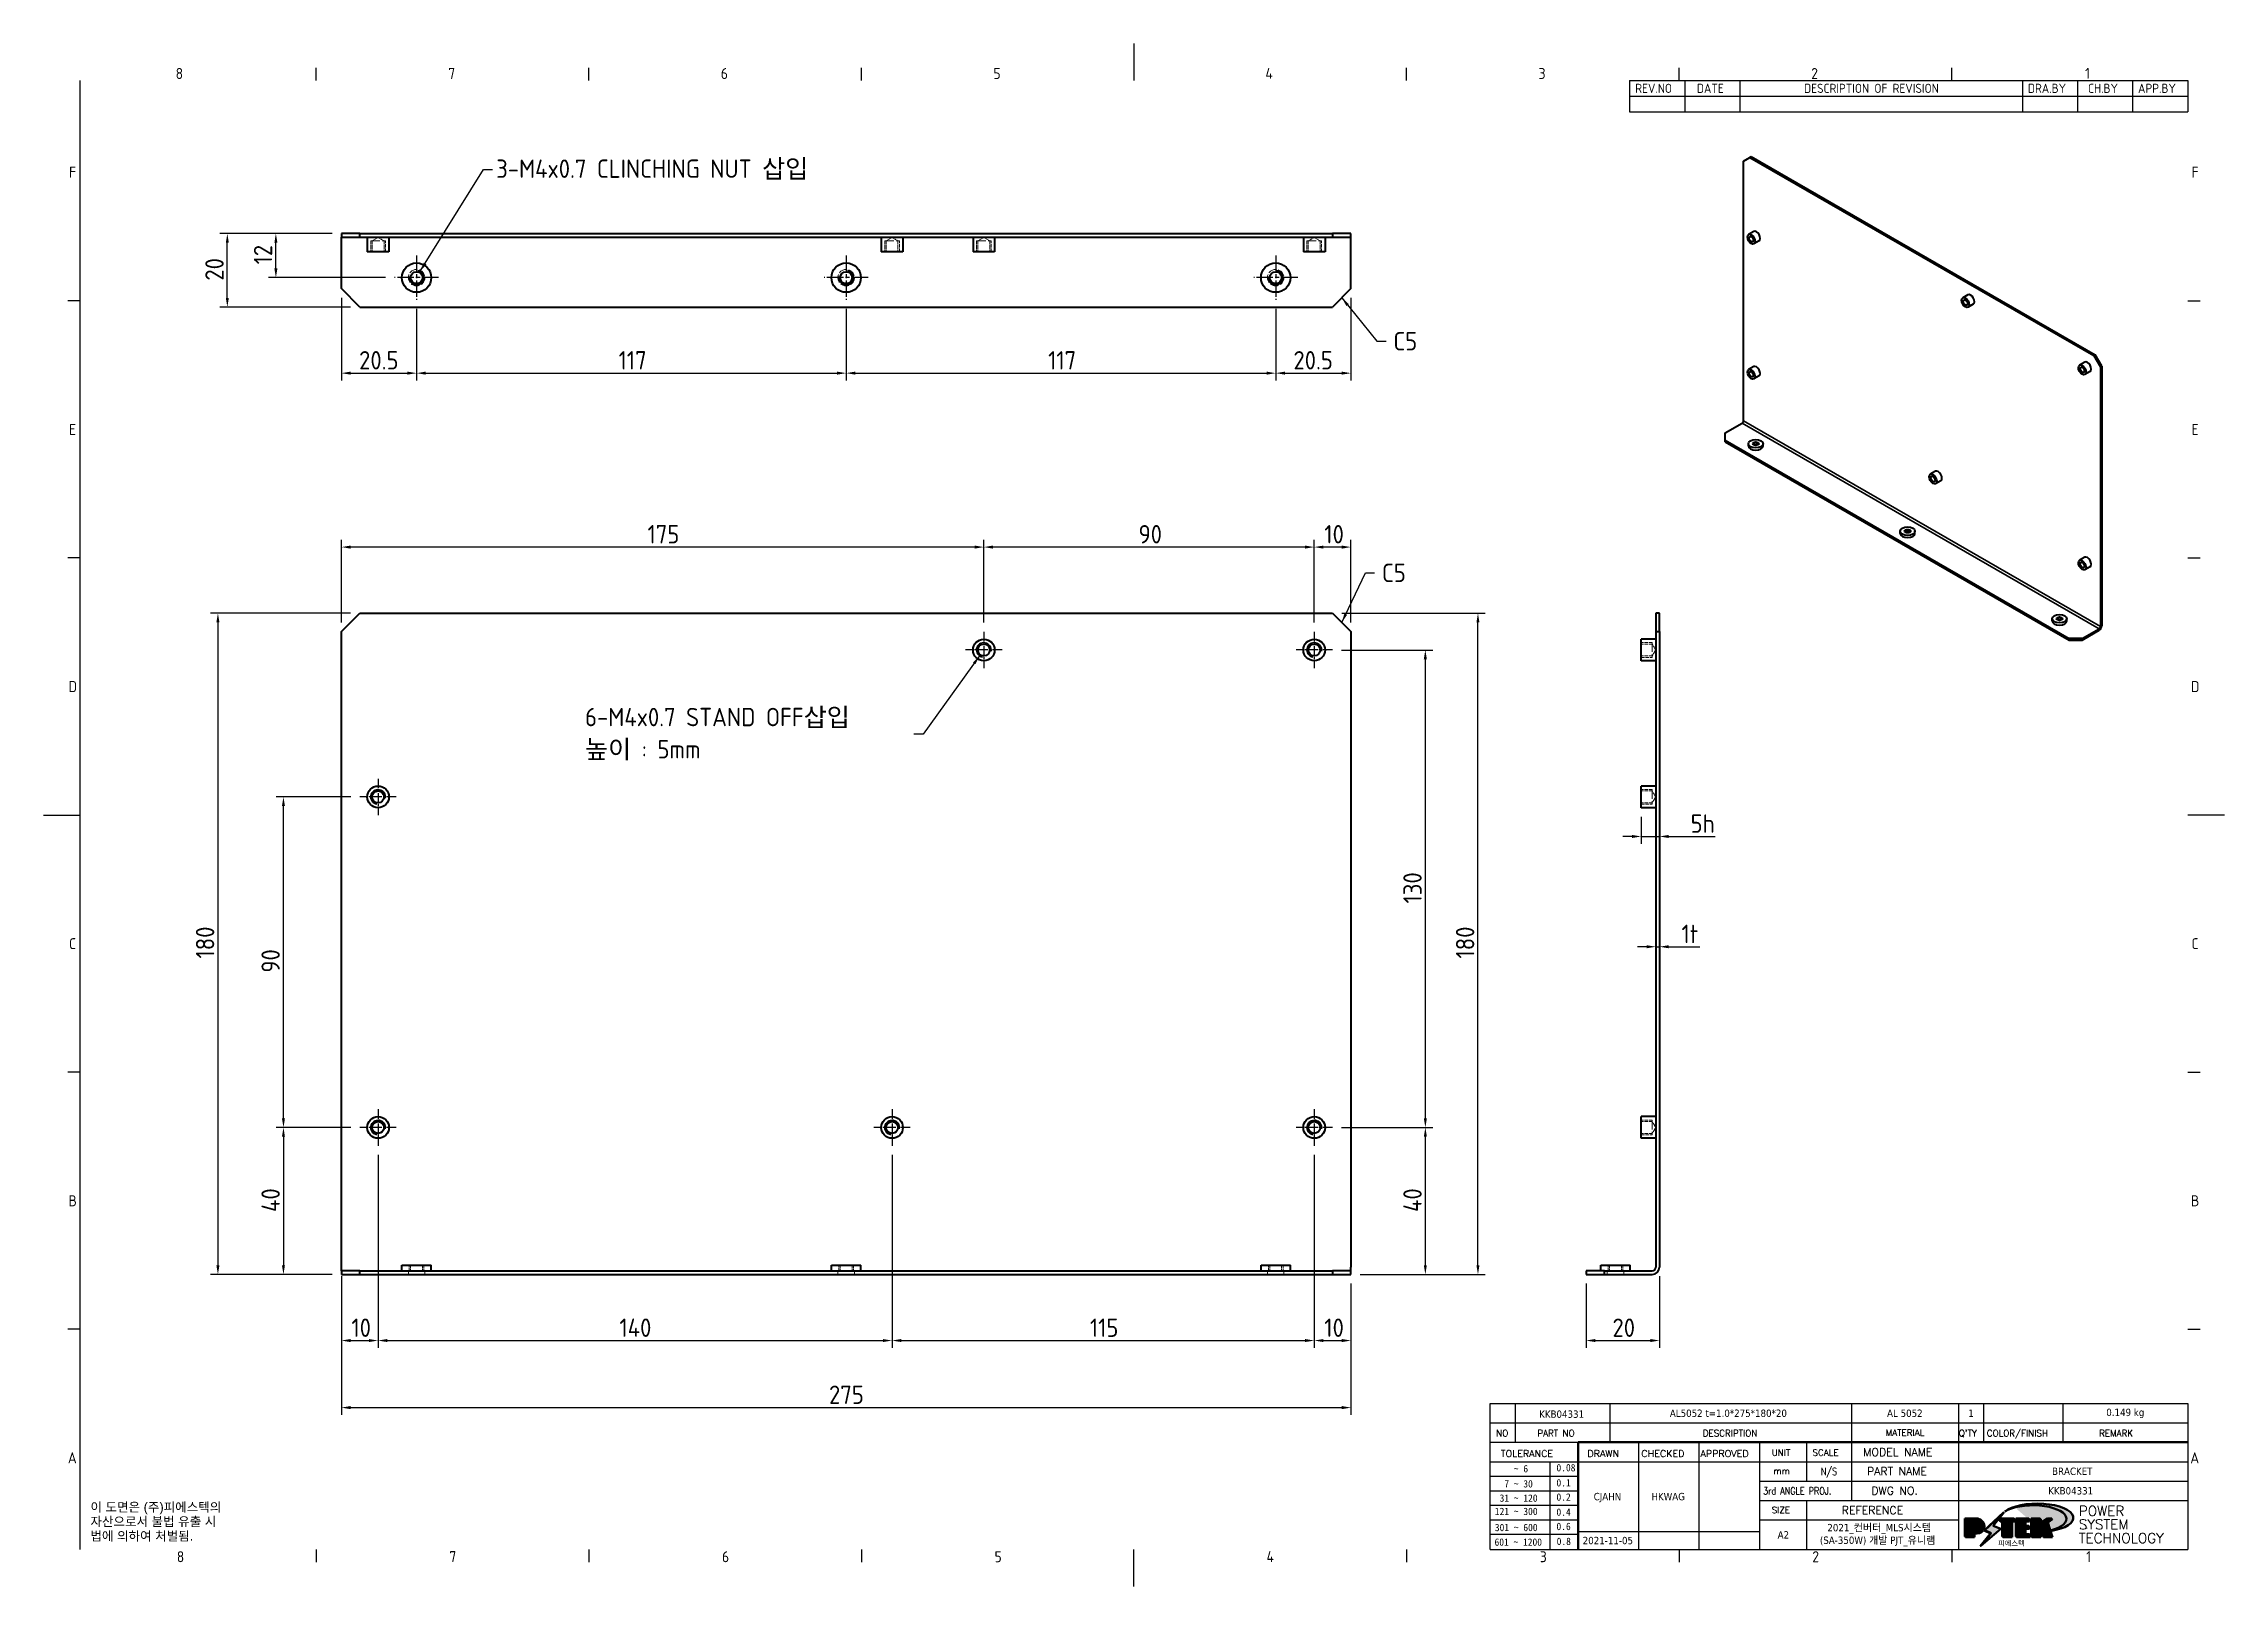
# Model space of a CAD drawing. Header units: millimetres. Extents: x 0 to 594, y 0 to 420.
import ezdxf
from ezdxf.enums import TextEntityAlignment as Align

# ---------------------------------------------------------------- set-up
doc = ezdxf.new("R2010")
doc.units = ezdxf.units.MM
doc.linetypes.add('CHAIN', pattern=[0.3543, 0.2362, -0.0295, 0.0591, -0.0295])
doc.linetypes.add('DASHED', pattern=[0.2067, 0.1654, -0.0413])
doc.layers.get('0').update_dxf_attribs({"color": 3, "lineweight": 25})
for name, color, linetype, lineweight in [('가려진 것(ISO)', 2, 'DASHED', 18), ('가시적인 것(ISO)', 3, 'Continuous', 40), ('가시적인 좁은 것(ISO)', 3, 'Continuous', 35), ('경계(ISO)', 7, 'Continuous', 25), ('기호(ISO)', 5, 'Continuous', 25), ('제목(ISO)', 5, 'Continuous', 50), ('중심 표식(ISO)', 1, 'Continuous', 25), ('치수(ISO)', 2, 'Continuous', 25), ('해치(ISO)', 7, 'Continuous', 18)]:
    doc.layers.add(name, color=color, linetype=linetype, lineweight=lineweight)
doc.styles.add('HAN_291', font='')
doc.styles.add('HAN_370', font='', dxfattribs={"width": 2})
doc.styles.add('ISO ProportionalPSTEK', font='isocp.shx')
doc.styles.add('RC_284', font='ROMANC.shx')
doc.styles.add('RC_287', font='ROMANC.shx')
doc.styles.add('RC_292', font='ROMANC.shx')
doc.styles.add('ROMANT_294', font='romant.shx')
doc.styles.add('문자 텍스트_PSTEK_POSCO', font='isocp.shx')
doc.styles.add('치수 텍스트_PSTEK_POSCO', font='isocp.shx')
doc.styles.add('텍스트 스타일198', font='tahoma.ttf')
doc.styles.add('텍스트 스타일333', font='ROMANC.shx', dxfattribs={"width": 0.8})
doc.styles.get('HAN_291').set_extended_font_data('GulimChe')
doc.styles.get('HAN_370').set_extended_font_data('GulimChe')
doc.dimstyles.new('치수_PSTEK_POSCO', dxfattribs={"dimtxt": 5, "dimasz": 2.5, "dimexe": 2, "dimexo": 2.5, "dimgap": 1, "dimtad": 1, "dimrnd": 1e-08, "dimdsep": 46, "dimtxsty": '치수 텍스트_PSTEK_POSCO', "dimcen": 0.09, "dimdle": 10, "dimclrd": 7, "dimclre": 7, "dimclrt": 2, "dimadec": 1, "dimazin": 2, "dimtfac": 1, "dimtmove": 0, "dimatfit": 3, "dimfxl": 0, "dimtolj": 1, "dimlwd": -1, "dimlwe": -1, "dimarcsym": 0})
doc.dimstyles.new('치수_PSTEK_POSCO$7', dxfattribs={"dimtxt": 5, "dimasz": 2.5, "dimexe": 2, "dimexo": 2.5, "dimgap": 1, "dimtad": 1, "dimrnd": 1e-08, "dimdsep": 46, "dimtxsty": '치수 텍스트_PSTEK_POSCO', "dimcen": 0.09, "dimdle": 10, "dimclrd": 7, "dimclre": 7, "dimclrt": 2, "dimadec": 1, "dimazin": 2, "dimtfac": 1, "dimtmove": 0, "dimatfit": 3, "dimfxl": 0, "dimtolj": 1, "dimlwd": -1, "dimlwe": -1, "dimarcsym": 0})

msp = doc.modelspace()

# ---------------------------------------------------------------- texts
at = {"layer": '기호(ISO)', "color": 2, "attachment_point": 4}
for s, insert, char_height, width, line_spacing_factor, style in [('{3-M4x0.7 CLINCHING NUT 삽입}', (123.281, 385.731), 5, 99.77813, 0.875, '치수 텍스트_PSTEK_POSCO'), ('{6-M4x0.7 STAND OFF삽입 \\P높이 : 5mm}', (147.478, 232.021), 5, 88.55858, 1.05, '치수 텍스트_PSTEK_POSCO'), ('{\\fArial|b0|i0;\\H2.5000;이 도면은 (주)피에스텍의\\P자산으로서 불법 유출 시 \\P법에 의하여 처벌됨.}', (12.755, 17.515), 2.5, 39.3061, 0.944221, '문자 텍스트_PSTEK_POSCO')]:
    msp.add_mtext(s, dxfattribs=dict(at, insert=insert, char_height=char_height, width=width, line_spacing_factor=line_spacing_factor, style=style))
at = {"layer": '기호(ISO)', "color": 2, "char_height": 5, "attachment_point": 4, "style": '치수 텍스트_PSTEK_POSCO'}
for insert in [(367.644, 338.988), (364.547, 275.925)]:
    msp.add_mtext('{C5}', dxfattribs=dict(at, insert=insert))

# ---------------------------------------------------------------- blocks, each defined once
blk = doc.blocks.new('경계 Default Border')
at = {"layer": '경계(ISO)'}
for p, q in [((74.25, 410), (74.25, 413.4)), ((148.5, 410), (148.5, 413.4)), ((222.75, 410), (222.75, 413.4)), ((371.25, 410), (371.25, 413.4)), ((445.5, 410), (445.5, 413.4)), ((519.75, 410), (519.75, 413.4)), ((10, 350), (6.6, 350)), ((584, 350), (587.4, 350)), ((10, 280), (6.6, 280)), ((584, 280), (587.4, 280)), ((10, 140), (6.6, 140)), ((584, 140), (587.4, 140)), ((10, 70), (6.6, 70)), ((584, 70), (587.4, 70)), ((74.25, 10), (74.25, 6.6)), ((148.5, 10), (148.5, 6.6)), ((222.75, 10), (222.75, 6.6)), ((371.25, 10), (371.25, 6.6)), ((445.5, 10), (445.5, 6.6)), ((519.75, 10), (519.75, 6.6))]:
    blk.add_line(p, q, dxfattribs=at)
at = {"layer": '경계(ISO)', "flags": 128}
for points in [[(297, 420), (297, 410)], [(10, 10), (10, 410)], [(0, 210), (10, 210)], [(594, 210), (584, 210)], [(297, 0), (297, 10)]]:
    blk.add_lwpolyline(points, dxfattribs=at)
at = {"layer": '경계(ISO)', "color": 2, "char_height": 3, "attachment_point": 7, "style": '문자 텍스트_PSTEK_POSCO'}
for s, insert in [('8', (35.96, 410.37)), ('7', (110.21, 410.39)), ('6', (184.46, 410.37)), ('5', (258.71, 410.37)), ('4', (332.79, 410.4)), ('3', (407.21, 410.37)), ('2', (481.46, 410.37)), ('1', (556.04, 410.4)), ('F', (6.93, 383.5)), ('F', (585.04, 383.5)), ('E', (6.93, 313.47)), ('E', (585.04, 313.47)), ('D', (6.77, 243.47)), ('D', (584.88, 243.47)), ('C', (6.93, 173.47)), ('C', (585.04, 173.47)), ('B', (6.77, 103.47)), ('B', (584.88, 103.47)), ('A', (6.6, 33.49)), ('A', (584.71, 33.49)), ('8', (36.27, 6.57)), ('7', (110.52, 6.59)), ('6', (184.77, 6.57)), ('5', (259.02, 6.57)), ('4', (333.1, 6.6)), ('3', (407.54, 6.57)), ('2', (481.75, 6.57)), ('1', (556.36, 6.6))]:
    blk.add_mtext(s, dxfattribs=dict(at, insert=insert))
blk = doc.blocks.new('제목 블록 PSTEK')
h = blk.add_hatch(color=1)
edge = h.paths.add_edge_path(flags=0)
edge.add_line((314.22, 19.61), (314.22, 17))
edge.add_line((314.22, 17), (314.35, 17))
edge.add_arc((314.35, 17.65), 0.651, 270, 360)
edge.add_line((315, 17.65), (315, 18.96))
edge.add_arc((314.35, 18.96), 0.651, 0, 90)
edge.add_line((314.35, 19.61), (314.22, 19.61))
edge = h.paths.add_edge_path()
edge.add_arc((314.98, 18.29), 1.97, 270, 450)
edge.add_line((314.98, 20.26), (311.77, 20.26))
edge.add_line((311.77, 20.26), (311.77, 15.34))
edge.add_line((311.77, 15.34), (314.22, 15.34))
edge.add_line((314.22, 15.34), (314.22, 16.32))
edge.add_line((314.22, 16.32), (314.98, 16.32))
h = blk.add_hatch(color=252)
edge = h.paths.add_edge_path()
edge.add_arc((314.98, 18.29), 1.97, 270, 406.82787)
edge.add_arc((315.16, 18.14), 1.97, -90, 53.56098, ccw=False)
edge.add_line((315.16, 16.17), (314.4, 16.17))
edge.add_line((314.4, 16.17), (314.4, 15.19))
edge.add_line((314.4, 15.19), (311.94, 15.19))
edge.add_line((311.94, 15.19), (311.94, 15.34))
edge.add_line((311.94, 15.34), (314.22, 15.34))
edge.add_line((314.22, 15.34), (314.22, 16.32))
edge.add_line((314.22, 16.32), (314.98, 16.32))
h = blk.add_hatch(color=252)
edge = h.paths.add_edge_path()
edge.add_line((314.4, 19.46), (314.53, 19.46))
edge.add_arc((314.53, 18.81), 0.651, 60.41893, 90, ccw=False)
edge.add_arc((314.35, 18.96), 0.651, 39.96992, 90)
edge.add_line((314.35, 19.61), (314.22, 19.61))
edge.add_line((314.22, 19.61), (314.22, 17))
edge.add_line((314.22, 17), (314.35, 17))
edge.add_arc((314.35, 17.65), 0.651, 270, 274.69308)
edge.add_line((314.4, 17), (314.4, 19.46))
for color, points in [(252, [(317.22, 17.06), (322.03, 21.63), (322.28, 21.94), (317.05, 16.98), (318.75, 16.19), (316, 12.72), (316.34, 13), (318.92, 16.27)]), (5, [(321.62, 17.42), (319.53, 18.25), (322.45, 22.02), (317.22, 17.06), (318.92, 16.27), (316.17, 12.8)]), (1, [(324.48, 19.61), (325.24, 19.61), (325.24, 20.26), (321.23, 20.26), (321.23, 19.61), (321.98, 19.61), (321.98, 15.34), (324.48, 15.34)]), (252, [(321.98, 19.61), (321.4, 19.61), (321.4, 19.46), (321.98, 19.46)]), (252, [(324.66, 19.46), (325.42, 19.46), (325.42, 20.11), (325.24, 20.11), (325.24, 19.61), (324.48, 19.61), (324.48, 15.34), (322.16, 15.34), (322.16, 15.19), (324.66, 15.19)]), (1, [(329.23, 20.26), (325.66, 20.26), (325.66, 15.34), (329.36, 15.34), (329.36, 15.99), (328.11, 15.99), (328.11, 17.56), (329.23, 17.56), (329.23, 18.26), (328.11, 18.26), (328.11, 19.61), (329.23, 19.61)]), (252, [(328.29, 19.46), (329.41, 19.46), (329.41, 20.11), (329.23, 20.11), (329.23, 19.61), (328.11, 19.61), (328.11, 18.26), (328.29, 18.26)]), (252, [(328.29, 17.42), (329.41, 17.42), (329.41, 18.11), (329.23, 18.11), (329.23, 17.56), (328.11, 17.56), (328.11, 15.99), (328.29, 15.99)]), (1, [(332.33, 20.26), (329.86, 20.26), (329.86, 15.34), (332.33, 15.34), (332.33, 17.43), (333.07, 15.34), (335.49, 15.34), (334.25, 19.31), (335.44, 20.26), (334.31, 20.26), (332.33, 19)]), (252, [(332.51, 20.11), (332.33, 20.11), (332.33, 19), (332.51, 19.11)]), (252, [(335.62, 20.11), (335.25, 20.11), (334.25, 19.31), (335.49, 15.34), (333.2, 15.34), (333.25, 15.19), (335.66, 15.19), (334.43, 19.16)]), (252, [(329.54, 15.85), (329.36, 15.85), (329.36, 15.34), (325.83, 15.34), (325.83, 15.19), (329.54, 15.19)]), (252, [(332.51, 16.93), (332.33, 17.43), (332.33, 15.34), (330.04, 15.34), (330.04, 15.19), (332.51, 15.19)])]:
    blk.add_hatch(color=color).paths.add_polyline_path(points)
at = {"layer": '해치(ISO)'}
h = blk.add_hatch(color=140, dxfattribs=at)
edge = h.paths.add_edge_path()
edge.add_ellipse((330.37, 20.16), major_axis=(9.1, 0), ratio=0.40699, start_angle=301.30985, end_angle=507.74369)
edge.add_ellipse((331.53, 20.46), major_axis=(-9.82, 0), ratio=0.39426, start_angle=111.51207, end_angle=334.47025, ccw=False)
edge.add_line((335.14, 16.86), (335.1, 16.99))
at = {"color": 180}
for p, q in [((182.48, 11.79), (182.48, 51.57)), ((182.48, 51.57), (372.48, 51.57)), ((189.27, 51.57), (189.27, 41.01)), ((215.22, 41.01), (215.22, 51.57)), ((280.88, 51.57), (280.88, 41.01)), ((310.09, 51.57), (310.09, 41.01)), ((316.9, 51.57), (316.9, 41.01)), ((338.46, 51.57), (338.46, 41.01)), ((372.48, 51.57), (372.48, 11.79)), ((182.48, 46.29), (372.48, 46.29)), ((182.48, 41.01), (206.45, 41.01)), ((182.48, 35.73), (206.45, 35.73)), ((198.86, 12.03), (198.86, 35.73)), ((206.45, 35.73), (372.48, 35.73)), ((222.94, 11.79), (222.94, 41.01)), ((239.43, 11.79), (239.43, 41.01)), ((255.92, 11.79), (255.92, 41.01)), ((268.69, 41.01), (268.69, 30.45)), ((280.88, 41.01), (280.88, 25.17)), ((310.09, 41.01), (310.09, 11.79)), ((182.48, 31.78), (206.45, 31.78)), ((255.92, 30.45), (372.48, 30.45)), ((182.48, 27.83), (206.45, 27.83)), ((182.48, 23.88), (206.45, 23.88)), ((255.92, 25.17), (372.48, 25.17)), ((268.69, 25.17), (268.69, 11.79)), ((182.48, 19.93), (206.45, 19.93)), ((255.92, 19.89), (310.09, 19.89)), ((182.48, 15.98), (206.45, 15.98)), ((206.45, 16.74), (255.92, 16.74)), ((182.48, 11.79), (372.48, 11.79))]:
    blk.add_line(p, q, dxfattribs=at)
at = {"color": 7, "lineweight": 50}
for p, q in [((206.45, 11.79), (206.45, 41.01)), ((206.45, 41.01), (372.48, 41.01))]:
    blk.add_line(p, q, dxfattribs=at)
at = {"color": 7}
for p, q in [((314.98, 20.26), (311.77, 20.26)), ((311.77, 20.26), (311.77, 15.34)), ((314.98, 20.26), (311.77, 20.26)), ((311.77, 20.26), (311.77, 15.34)), ((314.22, 17), (314.22, 19.61)), ((314.22, 19.61), (314.35, 19.61)), ((314.35, 19.61), (314.22, 19.61)), ((314.22, 19.61), (314.22, 17)), ((314.22, 17), (314.22, 19.61)), ((314.22, 19.61), (314.35, 19.61)), ((314.4, 19.46), (314.53, 19.46)), ((314.4, 17), (314.4, 19.46)), ((315, 18.96), (315, 17.65)), ((315, 18.96), (315, 17.65)), ((322.28, 21.94), (317.05, 16.98)), ((322.45, 22.02), (317.22, 17.06)), ((317.22, 17.06), (322.03, 21.63)), ((319.53, 18.25), (322.45, 22.02)), ((321.62, 17.42), (319.53, 18.25)), ((325.24, 20.26), (321.23, 20.26)), ((321.23, 20.26), (321.23, 19.61)), ((325.24, 20.26), (321.23, 20.26)), ((321.23, 20.26), (321.23, 19.61)), ((321.23, 19.61), (321.98, 19.61)), ((321.23, 19.61), (321.98, 19.61)), ((321.4, 19.61), (321.4, 19.46)), ((321.98, 19.61), (321.4, 19.61)), ((321.4, 19.46), (321.98, 19.46)), ((321.98, 19.61), (321.98, 15.34)), ((321.98, 19.46), (321.98, 19.61)), ((321.98, 19.61), (321.98, 15.34)), ((322.03, 21.63), (322.28, 21.94)), ((324.48, 19.61), (325.24, 19.61)), ((324.48, 15.34), (324.48, 19.61)), ((325.24, 19.61), (324.48, 19.61)), ((324.48, 19.61), (324.48, 15.34)), ((324.48, 19.61), (325.24, 19.61)), ((324.48, 15.34), (324.48, 19.61)), ((324.66, 19.46), (325.42, 19.46)), ((324.66, 15.19), (324.66, 19.46)), ((325.24, 19.61), (325.24, 20.26)), ((325.24, 19.61), (325.24, 20.26)), ((325.42, 20.11), (325.24, 20.11)), ((325.24, 20.11), (325.24, 19.61)), ((325.42, 19.46), (325.42, 20.11)), ((329.23, 20.26), (325.66, 20.26)), ((325.66, 20.26), (325.66, 15.34)), ((325.66, 20.26), (325.66, 15.34)), ((329.23, 20.26), (325.66, 20.26)), ((328.11, 18.26), (328.11, 19.61)), ((328.11, 19.61), (329.23, 19.61)), ((329.23, 19.61), (328.11, 19.61)), ((328.11, 19.61), (328.11, 18.26)), ((328.11, 18.26), (328.11, 19.61)), ((328.11, 19.61), (329.23, 19.61)), ((329.23, 18.26), (328.11, 18.26)), ((328.11, 18.26), (328.29, 18.26)), ((329.23, 18.26), (328.11, 18.26)), ((328.29, 18.26), (328.29, 19.46)), ((328.29, 19.46), (329.41, 19.46)), ((329.23, 19.61), (329.23, 20.26)), ((329.23, 19.61), (329.23, 20.26)), ((329.41, 20.11), (329.23, 20.11)), ((329.23, 20.11), (329.23, 19.61)), ((329.23, 17.56), (329.23, 18.26)), ((329.23, 17.56), (329.23, 18.26)), ((329.41, 18.11), (329.23, 18.11)), ((329.23, 18.11), (329.23, 17.56)), ((329.41, 19.46), (329.41, 20.11)), ((329.41, 17.42), (329.41, 18.11)), ((332.33, 20.26), (329.86, 20.26)), ((329.86, 20.26), (329.86, 15.34)), ((329.86, 20.26), (329.86, 15.34)), ((332.33, 20.26), (329.86, 20.26)), ((334.31, 20.26), (332.33, 19)), ((332.33, 19), (332.33, 20.26)), ((334.31, 20.26), (332.33, 19)), ((332.33, 19), (332.33, 20.26)), ((332.51, 20.11), (332.33, 20.11)), ((332.33, 20.11), (332.33, 19)), ((332.33, 19), (332.51, 19.11)), ((332.51, 19.11), (332.51, 20.11)), ((334.25, 19.31), (335.44, 20.26)), ((334.25, 19.31), (335.44, 20.26)), ((335.25, 20.11), (334.25, 19.31)), ((335.49, 15.34), (334.25, 19.31)), ((334.25, 19.31), (335.49, 15.34)), ((335.49, 15.34), (334.25, 19.31)), ((335.44, 20.26), (334.31, 20.26)), ((335.44, 20.26), (334.31, 20.26)), ((334.43, 19.16), (335.62, 20.11)), ((335.66, 15.19), (334.43, 19.16)), ((335.62, 20.11), (335.25, 20.11)), ((311.77, 15.34), (314.22, 15.34)), ((311.77, 15.34), (314.22, 15.34)), ((314.22, 15.34), (311.94, 15.34)), ((311.94, 15.34), (311.94, 15.19)), ((311.94, 15.19), (314.4, 15.19)), ((314.35, 17), (314.22, 17)), ((314.22, 17), (314.35, 17)), ((314.35, 17), (314.22, 17)), ((314.22, 16.32), (314.98, 16.32)), ((314.22, 15.34), (314.22, 16.32)), ((314.98, 16.32), (314.22, 16.32)), ((314.22, 16.32), (314.22, 15.34)), ((314.22, 16.32), (314.98, 16.32)), ((314.22, 15.34), (314.22, 16.32)), ((314.4, 16.17), (315.16, 16.17)), ((314.4, 15.19), (314.4, 16.17)), ((318.75, 16.19), (316, 12.72)), ((316, 12.72), (316.34, 13)), ((316.17, 12.8), (321.62, 17.42)), ((318.92, 16.27), (316.17, 12.8)), ((316.34, 13), (318.92, 16.27)), ((317.05, 16.98), (318.75, 16.19)), ((318.92, 16.27), (317.22, 17.06)), ((317.22, 17.06), (318.92, 16.27)), ((321.98, 15.34), (324.48, 15.34)), ((321.98, 15.34), (324.48, 15.34)), ((324.48, 15.34), (322.16, 15.34)), ((322.16, 15.34), (322.16, 15.19)), ((322.16, 15.19), (324.66, 15.19)), ((325.66, 15.34), (329.36, 15.34)), ((325.66, 15.34), (329.36, 15.34)), ((329.36, 15.34), (325.83, 15.34)), ((325.83, 15.34), (325.83, 15.19)), ((325.83, 15.19), (329.54, 15.19)), ((328.11, 17.56), (329.23, 17.56)), ((328.11, 15.99), (328.11, 17.56)), ((329.23, 17.56), (328.11, 17.56)), ((328.11, 17.56), (328.11, 15.99)), ((328.11, 17.56), (329.23, 17.56)), ((328.11, 15.99), (328.11, 17.56)), ((329.36, 15.99), (328.11, 15.99)), ((328.11, 15.99), (328.29, 15.99)), ((329.36, 15.99), (328.11, 15.99)), ((328.29, 15.99), (328.29, 17.42)), ((328.29, 17.42), (329.41, 17.42)), ((329.36, 15.34), (329.36, 15.99)), ((329.36, 15.34), (329.36, 15.99)), ((329.54, 15.85), (329.36, 15.85)), ((329.36, 15.85), (329.36, 15.34)), ((329.54, 15.19), (329.54, 15.85)), ((329.86, 15.34), (332.33, 15.34)), ((329.86, 15.34), (332.33, 15.34)), ((332.33, 15.34), (330.04, 15.34)), ((330.04, 15.34), (330.04, 15.19)), ((330.04, 15.19), (332.51, 15.19)), ((332.33, 17.43), (333.07, 15.34)), ((332.33, 15.34), (332.33, 17.43)), ((332.51, 16.93), (332.33, 17.43)), ((332.33, 17.43), (332.33, 15.34)), ((332.33, 17.43), (333.07, 15.34)), ((332.33, 15.34), (332.33, 17.43)), ((332.51, 15.19), (332.51, 16.93)), ((333.07, 15.34), (335.49, 15.34)), ((333.07, 15.34), (335.49, 15.34)), ((335.49, 15.34), (333.2, 15.34)), ((333.2, 15.34), (333.25, 15.19)), ((333.25, 15.19), (335.66, 15.19)), ((345.04, 17.5), (344.99, 17.69))]:
    blk.add_line(p, q, dxfattribs=at)
at = {"color": 1}
for p, q in [((314.98, 20.26), (311.77, 20.26)), ((311.77, 20.26), (311.77, 15.34)), ((314.22, 17), (314.22, 19.61)), ((314.22, 19.61), (314.35, 19.61)), ((315, 18.96), (315, 17.65)), ((325.24, 20.26), (321.23, 20.26)), ((321.23, 20.26), (321.23, 19.61)), ((321.23, 19.61), (321.98, 19.61)), ((321.98, 19.61), (321.98, 15.34)), ((324.48, 19.61), (325.24, 19.61)), ((324.48, 15.34), (324.48, 19.61)), ((325.24, 19.61), (325.24, 20.26)), ((329.23, 20.26), (325.66, 20.26)), ((325.66, 20.26), (325.66, 15.34)), ((328.11, 18.26), (328.11, 19.61)), ((328.11, 19.61), (329.23, 19.61)), ((329.23, 18.26), (328.11, 18.26)), ((329.23, 19.61), (329.23, 20.26)), ((329.23, 17.56), (329.23, 18.26)), ((332.33, 20.26), (329.86, 20.26)), ((329.86, 20.26), (329.86, 15.34)), ((334.31, 20.26), (332.33, 19)), ((332.33, 19), (332.33, 20.26)), ((334.25, 19.31), (335.44, 20.26)), ((335.49, 15.34), (334.25, 19.31)), ((335.44, 20.26), (334.31, 20.26)), ((311.77, 15.34), (314.22, 15.34)), ((314.35, 17), (314.22, 17)), ((314.22, 16.32), (314.98, 16.32)), ((314.22, 15.34), (314.22, 16.32)), ((321.98, 15.34), (324.48, 15.34)), ((325.66, 15.34), (329.36, 15.34)), ((328.11, 17.56), (329.23, 17.56)), ((328.11, 15.99), (328.11, 17.56)), ((329.36, 15.99), (328.11, 15.99)), ((329.36, 15.34), (329.36, 15.99)), ((329.86, 15.34), (332.33, 15.34)), ((332.33, 17.43), (333.07, 15.34)), ((332.33, 15.34), (332.33, 17.43)), ((333.07, 15.34), (335.49, 15.34))]:
    blk.add_line(p, q, dxfattribs=at)
at = {"color": 5}
for p, q in [((322.45, 22.02), (317.22, 17.06)), ((319.53, 18.25), (322.45, 22.02)), ((321.62, 17.42), (319.53, 18.25)), ((316.17, 12.8), (321.62, 17.42)), ((318.92, 16.27), (316.17, 12.8)), ((317.22, 17.06), (318.92, 16.27))]:
    blk.add_line(p, q, dxfattribs=at)
at = {"color": 7}
for centre, radius, start, end in [((314.35, 18.96), 0.651, 0, 90), ((314.35, 18.96), 0.651, 39.96992, 90), ((314.35, 18.96), 0.651, 0, 90), ((314.53, 18.81), 0.651, 60.41893, 90), ((314.98, 18.29), 1.97, 270, 90), ((314.98, 18.29), 1.97, 270, 90), ((314.98, 18.29), 1.97, 270, 46.82787), ((315.16, 18.14), 1.97, 270, 53.56098), ((314.35, 17.65), 0.651, 270, 0), ((314.35, 17.65), 0.651, 270, 0), ((314.35, 17.65), 0.651, 270, 274.69308)]:
    blk.add_arc(centre, radius, start, end, dxfattribs=at)
at = {"color": 1}
for centre, radius, start, end in [((314.35, 18.96), 0.651, 0, 90), ((314.98, 18.29), 1.97, 270, 90), ((314.35, 17.65), 0.651, 270, 0)]:
    blk.add_arc(centre, radius, start, end, dxfattribs=at)
at = {"layer": '제목(ISO)', "lineweight": 18}
blk.add_line((182.48, 35.73), (182.48, 11.79), dxfattribs=at)
at = {"layer": '제목(ISO)'}
for p, q in [((314.98, 20.26), (311.77, 20.26)), ((311.77, 20.26), (311.77, 15.34)), ((314.22, 17), (314.22, 19.61)), ((314.22, 19.61), (314.35, 19.61)), ((314.35, 19.61), (314.22, 19.61)), ((314.22, 19.61), (314.22, 17)), ((314.4, 19.46), (314.53, 19.46)), ((314.4, 17), (314.4, 19.46)), ((315, 18.96), (315, 17.65)), ((322.28, 21.94), (317.05, 16.98)), ((322.45, 22.02), (317.22, 17.06)), ((317.22, 17.06), (322.03, 21.63)), ((319.53, 18.25), (322.45, 22.02)), ((321.62, 17.42), (319.53, 18.25)), ((325.24, 20.26), (321.23, 20.26)), ((321.23, 20.26), (321.23, 19.61)), ((321.23, 19.61), (321.98, 19.61)), ((321.98, 19.61), (321.4, 19.61)), ((321.4, 19.61), (321.4, 19.46)), ((321.4, 19.46), (321.98, 19.46)), ((321.98, 19.61), (321.98, 15.34)), ((321.98, 19.46), (321.98, 19.61)), ((322.03, 21.63), (322.28, 21.94)), ((324.48, 19.61), (325.24, 19.61)), ((324.48, 15.34), (324.48, 19.61)), ((325.24, 19.61), (324.48, 19.61)), ((324.48, 19.61), (324.48, 15.34)), ((324.66, 19.46), (325.42, 19.46)), ((324.66, 15.19), (324.66, 19.46)), ((325.24, 19.61), (325.24, 20.26)), ((325.42, 20.11), (325.24, 20.11)), ((325.24, 20.11), (325.24, 19.61)), ((325.42, 19.46), (325.42, 20.11)), ((329.23, 20.26), (325.66, 20.26)), ((325.66, 20.26), (325.66, 15.34)), ((328.11, 18.26), (328.11, 19.61)), ((328.11, 19.61), (329.23, 19.61)), ((329.23, 19.61), (328.11, 19.61)), ((328.11, 19.61), (328.11, 18.26)), ((329.23, 18.26), (328.11, 18.26)), ((328.11, 18.26), (328.29, 18.26)), ((328.29, 19.46), (329.41, 19.46)), ((328.29, 18.26), (328.29, 19.46)), ((329.23, 19.61), (329.23, 20.26)), ((329.41, 20.11), (329.23, 20.11)), ((329.23, 20.11), (329.23, 19.61)), ((329.23, 17.56), (329.23, 18.26)), ((329.41, 18.11), (329.23, 18.11)), ((329.23, 18.11), (329.23, 17.56)), ((329.41, 19.46), (329.41, 20.11)), ((329.41, 17.42), (329.41, 18.11)), ((332.33, 20.26), (329.86, 20.26)), ((329.86, 20.26), (329.86, 15.34)), ((334.31, 20.26), (332.33, 19)), ((332.33, 19), (332.33, 20.26)), ((332.51, 20.11), (332.33, 20.11)), ((332.33, 20.11), (332.33, 19)), ((332.33, 19), (332.51, 19.11)), ((332.51, 19.11), (332.51, 20.11)), ((334.25, 19.31), (335.44, 20.26)), ((335.25, 20.11), (334.25, 19.31)), ((335.49, 15.34), (334.25, 19.31)), ((334.25, 19.31), (335.49, 15.34)), ((335.44, 20.26), (334.31, 20.26)), ((334.43, 19.16), (335.62, 20.11)), ((335.66, 15.19), (334.43, 19.16)), ((335.62, 20.11), (335.25, 20.11)), ((311.77, 15.34), (314.22, 15.34)), ((314.22, 15.34), (311.94, 15.34)), ((311.94, 15.34), (311.94, 15.19)), ((311.94, 15.19), (314.4, 15.19)), ((314.35, 17), (314.22, 17)), ((314.22, 17), (314.35, 17)), ((314.22, 15.34), (314.22, 16.32)), ((314.22, 16.32), (314.98, 16.32)), ((314.98, 16.32), (314.22, 16.32)), ((314.22, 16.32), (314.22, 15.34)), ((314.4, 15.19), (314.4, 16.17)), ((314.4, 16.17), (315.16, 16.17)), ((318.75, 16.19), (316, 12.72)), ((316, 12.72), (316.34, 13)), ((316.17, 12.8), (321.62, 17.42)), ((318.92, 16.27), (316.17, 12.8)), ((316.34, 13), (318.92, 16.27)), ((317.05, 16.98), (318.75, 16.19)), ((317.22, 17.06), (318.92, 16.27)), ((318.92, 16.27), (317.22, 17.06)), ((321.98, 15.34), (324.48, 15.34)), ((324.48, 15.34), (322.16, 15.34)), ((322.16, 15.34), (322.16, 15.19)), ((322.16, 15.19), (324.66, 15.19)), ((325.66, 15.34), (329.36, 15.34)), ((329.36, 15.34), (325.83, 15.34)), ((325.83, 15.34), (325.83, 15.19)), ((325.83, 15.19), (329.54, 15.19)), ((328.11, 15.99), (328.11, 17.56)), ((328.11, 17.56), (329.23, 17.56)), ((329.23, 17.56), (328.11, 17.56)), ((328.11, 17.56), (328.11, 15.99)), ((329.36, 15.99), (328.11, 15.99)), ((328.11, 15.99), (328.29, 15.99)), ((328.29, 17.42), (329.41, 17.42)), ((328.29, 15.99), (328.29, 17.42)), ((329.36, 15.34), (329.36, 15.99)), ((329.54, 15.85), (329.36, 15.85)), ((329.36, 15.85), (329.36, 15.34)), ((329.54, 15.19), (329.54, 15.85)), ((329.86, 15.34), (332.33, 15.34)), ((332.33, 15.34), (330.04, 15.34)), ((330.04, 15.34), (330.04, 15.19)), ((330.04, 15.19), (332.51, 15.19)), ((332.33, 15.34), (332.33, 17.43)), ((332.33, 17.43), (333.07, 15.34)), ((332.51, 16.93), (332.33, 17.43)), ((332.33, 17.43), (332.33, 15.34)), ((332.51, 15.19), (332.51, 16.93)), ((333.07, 15.34), (335.49, 15.34)), ((335.49, 15.34), (333.2, 15.34)), ((333.2, 15.34), (333.25, 15.19)), ((333.25, 15.19), (335.66, 15.19))]:
    blk.add_line(p, q, dxfattribs=at)
at = {"layer": '제목(ISO)', "color": 4}
blk.add_line((335.14, 16.86), (335.1, 16.99), dxfattribs=at)
at = {"layer": '제목(ISO)'}
for centre, radius, start, end in [((314.35, 18.96), 0.651, 0, 90), ((314.35, 18.96), 0.651, 39.96992, 90), ((314.53, 18.81), 0.651, 60.41893, 90), ((314.98, 18.29), 1.97, 46.82787, 90), ((314.98, 18.29), 1.97, 270, 46.82787), ((314.98, 18.29), 1.97, 270, 46.82787), ((315.16, 18.14), 1.97, 270, 53.56098), ((314.35, 17.65), 0.651, 270, 0), ((314.35, 17.65), 0.651, 270, 274.69308)]:
    blk.add_arc(centre, radius, start, end, dxfattribs=at)
at = {"layer": '제목(ISO)', "color": 4}
for centre, major_axis, ratio, start_param, end_param in [((331.53, 20.46), (9.82, 0), 0.39426, 5.087845, 8.9792), ((330.37, 20.16), (9.1, 0), 0.40699, 5.258849, 8.861799)]:
    blk.add_ellipse(centre, major_axis=major_axis, ratio=ratio, start_param=start_param, end_param=end_param, dxfattribs=at)
at = {"color": 2}
for s, height, style, p in [('NO', 1.742, 'RC_284', (184.14, 42.62)), ('PART NO', 1.742, 'RC_284', (195.34, 42.62)), ('DESCRIPTION', 1.7424, 'RC_284', (240.4, 42.62)), ("Q'TY", 1.742, 'RC_284', (310.14, 42.62)), ('COLOR/FINISH', 1.7424, 'RC_284', (317.77, 42.62)), ('REMARK', 1.742, 'RC_284', (348.35, 42.62)), (' TOLERANCE', 1.9, 'RC_287', (184.09, 37.01)), ('DRAWN', 1.9, 'RC_287', (208.98, 37.01)), ('CHECKED', 1.9, 'RC_287', (223.69, 37.01)), ('APPROVED', 1.9, 'RC_287', (239.78, 37.01)), ('UNIT', 1.742, 'RC_284', (259.17, 37.34)), ('SCALE', 1.742, 'RC_284', (270.29, 37.34)), ('MODEL NAME', 2.178, 'RC_292', (284.1, 37.25)), ('  7 ~ 30', 2, 'HAN_291', (183.77, 28.71)), ('    ~ 6', 2, 'HAN_291', (183.77, 32.82)), ('0.08', 2, 'HAN_291', (200.55, 33.1)), ('0.1', 2, 'HAN_291', (200.55, 28.99)), ('mm', 1.742, 'RC_284', (259.65, 32.35)), ('PART NAME', 2.178, 'RC_292', (285.14, 32.03)), (' 31 ~ 120', 2, 'HAN_291', (183.77, 24.83)), ('0.2', 2, 'HAN_291', (200.55, 25.11)), (' DWG NO.', 2.178, 'RC_292', (284.81, 26.75)), ('301 ~ 600', 2, 'HAN_291', (183.77, 16.83)), ('121 ~ 300', 2, 'HAN_291', (183.77, 21.21)), ('0.4', 2, 'HAN_291', (200.55, 21)), ('0.6', 2, 'HAN_291', (200.55, 17.12)), ('SIZE', 1.742, 'RC_284', (259.17, 21.69)), ('REFERENCE', 2.178, 'RC_292', (278.27, 21.43)), ('601 ~ 1200', 2, 'HAN_291', (183.68, 12.85)), ('0.8', 2, 'HAN_291', (200.61, 13.06))]:
    blk.add_text(s, height=height, dxfattribs=dict(at, style=style)).set_placement(p)
at = {"color": 2, "style": 'RC_284'}
blk.add_text('MATERIAL', height=1.742, dxfattribs=at).set_placement((295.48, 43.65), align=Align.MIDDLE_CENTER)
at = {"color": 7, "style": '텍스트 스타일333', "width": 0.8}
blk.add_text('N/S', height=2, dxfattribs=at).set_placement((274.78, 33.09), align=Align.MIDDLE_CENTER)
at = {"color": 2, "style": '텍스트 스타일333', "width": 0.8}
blk.add_text('3rd ANGLE PROJ.', height=2, dxfattribs=at).set_placement((256.84, 26.76))
at = {"color": 7, "style": 'ROMANT_294'}
for s, p in [('POWER', (342.83, 20.97)), ('SYSTEM', (342.83, 17.33)), ('TECHNOLOGY', (342.83, 13.57))]:
    blk.add_text(s, height=2.7, dxfattribs=at).set_placement(p)
at = {"color": 7, "insert": (320.85, 14.21), "char_height": 1.4, "attachment_point": 1, "line_spacing_factor": 0.332, "style": 'HAN_370'}
blk.add_mtext('\\fHY견고딕|b0|i0;\\H1.4000;피에스텍', dxfattribs=at)
at = {"layer": '제목(ISO)', "color": 7, "style": '텍스트 스타일198'}
for tag, p in [('부품_번호_001', (195.85, 47.68)), ('설명_001', (231.43, 47.92)), ('재질_001', (290.6, 47.93)), ("3._Q'TY_001", (312.71, 47.92)), ('질량\\P3;_001', (350.3, 48.16)), ('제목_001', (335.53, 32.12)), ('설계자_001', (210.68, 25.23)), ('점검자_001', (226.43, 25.23)), ('부품_번호_001', (334.51, 26.81)), ('프로젝트_001', (274.33, 16.78)), ('작성_날짜_001', (207.69, 13.27)), ('시트_크기_001', (260.79, 14.82)), ('프로젝트_002', (272.3, 13.36))]:
    blk.add_attdef(tag, p, '', height=2, dxfattribs=at)
for tag, p in [('4._COLOR', (327.68, 48.93)), ('1._MODEL_NAME', (341.23, 38.37)), ('엔지니어링_승인자', (247.67, 26.23)), ('점검_날짜', (231.18, 14.27)), ('엔지니어링_승인_날짜', (247.67, 14.27))]:
    blk.add_attdef(tag, text='', height=2, dxfattribs=at).set_placement(p, align=Align.MIDDLE_CENTER)
blk = doc.blocks.new('리비전 내역')
at = {"layer": '기호(ISO)'}
for p, q in [((432, 410), (584, 410)), ((432, 410), (432, 405.72)), ((447, 410), (447, 405.72)), ((462, 410), (462, 405.72)), ((539, 410), (539, 405.72)), ((554, 410), (554, 405.72)), ((569, 410), (569, 405.72)), ((584, 410), (584, 405.72)), ((432, 405.72), (584, 405.72)), ((432, 405.72), (432, 401.44)), ((447, 405.72), (447, 401.44)), ((462, 405.72), (462, 401.44)), ((539, 405.72), (539, 401.44)), ((554, 405.72), (554, 401.44)), ((569, 405.72), (569, 401.44)), ((584, 405.72), (584, 401.44)), ((432, 401.44), (584, 401.44))]:
    blk.add_line(p, q, dxfattribs=at)
at = {"layer": '기호(ISO)', "color": 2, "char_height": 2.5, "attachment_point": 7, "style": 'ISO ProportionalPSTEK'}
for s, insert in [('REV.NO', (433.53, 406.58)), ('DATE', (450.31, 406.58)), ('DESCRIPTION OF REVISION', (479.51, 406.58)), ('DRA.BY', (540.48, 406.58)), ('CH.BY', (556.86, 406.58)), ('APP.BY', (570.48, 406.58))]:
    blk.add_mtext(s, dxfattribs=dict(at, insert=insert))
blk = doc.blocks.new('*D23')
at = {"layer": 'Defpoints', "color": 0}
for p in [(86.1, 264.92), (47.48, 84.92), (81.1, 84.92)]:
    blk.add_point(p, dxfattribs=at)
at = {"layer": '치수(ISO)', "color": 7}
for p, q in [((83.6, 264.92), (45.48, 264.92)), ((47.48, 262.42), (47.48, 87.42)), ((78.6, 84.92), (45.48, 84.92))]:
    blk.add_line(p, q, dxfattribs=at)
for points in [[(47.06, 262.42), (47.89, 262.42), (47.48, 264.92)], [(47.06, 87.42), (47.89, 87.42), (47.48, 84.92)]]:
    blk.add_solid(points, dxfattribs=at)
at = {"layer": '치수(ISO)', "color": 2, "insert": (43.98, 170.92), "char_height": 5, "attachment_point": 4, "rotation": 90, "style": '치수 텍스트_PSTEK_POSCO'}
blk.add_mtext('\\A1;180', dxfattribs=at)
blk = doc.blocks.new('*D24')
at = {"layer": 'Defpoints', "color": 0}
for p in [(439.14, 172.71), (440.14, 174.13), (440.14, 172.71)]:
    blk.add_point(p, dxfattribs=at)
at = {"layer": '치수(ISO)', "color": 7}
for p, q in [((436.64, 174.13), (434.14, 174.13)), ((439.14, 174.13), (440.14, 174.13)), ((442.64, 174.13), (451.14, 174.13))]:
    blk.add_line(p, q, dxfattribs=at)
for points in [[(436.64, 174.55), (436.64, 173.71), (439.14, 174.13)], [(442.64, 174.55), (442.64, 173.71), (440.14, 174.13)]]:
    blk.add_solid(points, dxfattribs=at)
at = {"layer": '치수(ISO)', "color": 2, "insert": (446.14, 177.63), "char_height": 5, "attachment_point": 4, "style": '치수 텍스트_PSTEK_POSCO'}
blk.add_mtext('\\A1;1t', dxfattribs=at)
blk = doc.blocks.new('*D25')
at = {"layer": 'Defpoints', "color": 0}
for p in [(440.14, 220.66), (435.14, 211.97), (440.14, 204.16)]:
    blk.add_point(p, dxfattribs=at)
at = {"layer": '치수(ISO)', "color": 7}
for p, q in [((435.14, 209.47), (435.14, 202.16)), ((432.64, 204.16), (430.14, 204.16)), ((435.14, 204.16), (440.14, 204.16)), ((442.64, 204.16), (455.29, 204.16))]:
    blk.add_line(p, q, dxfattribs=at)
for points in [[(432.64, 204.57), (432.64, 203.74), (435.14, 204.16)], [(442.64, 204.57), (442.64, 203.74), (440.14, 204.16)]]:
    blk.add_solid(points, dxfattribs=at)
at = {"layer": '치수(ISO)', "color": 2, "insert": (448.6, 207.66), "char_height": 5, "attachment_point": 4, "style": '치수 텍스트_PSTEK_POSCO'}
blk.add_mtext('\\A1;5h', dxfattribs=at)
blk = doc.blocks.new('*D26')
at = {"layer": 'Defpoints', "color": 0}
for p in [(65.33, 214.92), (86.15, 214.92), (86.15, 124.92)]:
    blk.add_point(p, dxfattribs=at)
at = {"layer": '치수(ISO)', "color": 7}
for p, q in [((83.65, 214.92), (63.33, 214.92)), ((65.33, 127.42), (65.33, 212.42)), ((83.65, 124.92), (63.33, 124.92))]:
    blk.add_line(p, q, dxfattribs=at)
for points in [[(64.91, 212.42), (65.74, 212.42), (65.33, 214.92)], [(64.91, 127.42), (65.74, 127.42), (65.33, 124.92)]]:
    blk.add_solid(points, dxfattribs=at)
at = {"layer": '치수(ISO)', "color": 2, "insert": (61.83, 167.07), "char_height": 5, "attachment_point": 4, "rotation": 90, "style": '치수 텍스트_PSTEK_POSCO'}
blk.add_mtext('\\A1;90', dxfattribs=at)
blk = doc.blocks.new('*D27')
at = {"layer": 'Defpoints', "color": 0}
for p in [(86.15, 124.92), (65.33, 84.92), (81.1, 84.92)]:
    blk.add_point(p, dxfattribs=at)
at = {"layer": '치수(ISO)', "color": 7}
for p, q in [((83.65, 124.92), (63.33, 124.92)), ((65.33, 122.42), (65.33, 87.42)), ((78.6, 84.92), (63.33, 84.92))]:
    blk.add_line(p, q, dxfattribs=at)
for points in [[(64.91, 122.42), (65.74, 122.42), (65.33, 124.92)], [(64.91, 87.42), (65.74, 87.42), (65.33, 84.92)]]:
    blk.add_solid(points, dxfattribs=at)
at = {"layer": '치수(ISO)', "color": 2, "insert": (61.83, 101.92), "char_height": 5, "attachment_point": 4, "rotation": 90, "style": '치수 텍스트_PSTEK_POSCO'}
blk.add_mtext('\\A1;40', dxfattribs=at)
blk = doc.blocks.new('*D28')
at = {"layer": 'Defpoints', "color": 0}
for p in [(81.1, 84.92), (356.1, 84.92), (356.1, 48.67)]:
    blk.add_point(p, dxfattribs=at)
at = {"layer": '치수(ISO)', "color": 7}
for p, q in [((81.1, 82.42), (81.1, 46.67)), ((356.1, 82.42), (356.1, 46.67)), ((83.6, 48.67), (353.6, 48.67))]:
    blk.add_line(p, q, dxfattribs=at)
for points in [[(83.6, 49.09), (83.6, 48.25), (81.1, 48.67)], [(353.6, 49.09), (353.6, 48.25), (356.1, 48.67)]]:
    blk.add_solid(points, dxfattribs=at)
at = {"layer": '치수(ISO)', "color": 2, "insert": (213.93, 52.17), "char_height": 5, "attachment_point": 4, "style": '치수 텍스트_PSTEK_POSCO'}
blk.add_mtext('\\A1;275', dxfattribs=at)
blk = doc.blocks.new('*D29')
at = {"layer": 'Defpoints', "color": 0}
for p in [(91.1, 119.97), (81.1, 86.92), (91.1, 66.92)]:
    blk.add_point(p, dxfattribs=at)
at = {"layer": '치수(ISO)', "color": 7}
for p, q in [((91.1, 117.47), (91.1, 64.92)), ((81.1, 84.42), (81.1, 64.92)), ((83.6, 66.92), (88.6, 66.92))]:
    blk.add_line(p, q, dxfattribs=at)
for points in [[(83.6, 67.34), (83.6, 66.51), (81.1, 66.92)], [(88.6, 67.34), (88.6, 66.51), (91.1, 66.92)]]:
    blk.add_solid(points, dxfattribs=at)
at = {"layer": '치수(ISO)', "color": 2, "insert": (83.84, 70.42), "char_height": 5, "attachment_point": 4, "style": '치수 텍스트_PSTEK_POSCO'}
blk.add_mtext('\\A1;10', dxfattribs=at)
blk = doc.blocks.new('*D30')
at = {"layer": 'Defpoints', "color": 0}
for p in [(91.1, 119.97), (231.1, 119.97), (231.1, 66.92)]:
    blk.add_point(p, dxfattribs=at)
at = {"layer": '치수(ISO)', "color": 7}
for p, q in [((91.1, 117.47), (91.1, 64.92)), ((231.1, 117.47), (231.1, 64.92)), ((93.6, 66.92), (228.6, 66.92))]:
    blk.add_line(p, q, dxfattribs=at)
for points in [[(93.6, 67.34), (93.6, 66.51), (91.1, 66.92)], [(228.6, 67.34), (228.6, 66.51), (231.1, 66.92)]]:
    blk.add_solid(points, dxfattribs=at)
at = {"layer": '치수(ISO)', "color": 2, "insert": (156.84, 70.42), "char_height": 5, "attachment_point": 4, "style": '치수 텍스트_PSTEK_POSCO'}
blk.add_mtext('\\A1;140', dxfattribs=at)
blk = doc.blocks.new('*D31')
at = {"layer": 'Defpoints', "color": 0}
for p in [(231.1, 119.97), (346.1, 119.97), (346.1, 66.92)]:
    blk.add_point(p, dxfattribs=at)
at = {"layer": '치수(ISO)', "color": 7}
for p, q in [((231.1, 117.47), (231.1, 64.92)), ((346.1, 117.47), (346.1, 64.92)), ((233.6, 66.92), (343.6, 66.92))]:
    blk.add_line(p, q, dxfattribs=at)
for points in [[(233.6, 67.34), (233.6, 66.51), (231.1, 66.92)], [(343.6, 67.34), (343.6, 66.51), (346.1, 66.92)]]:
    blk.add_solid(points, dxfattribs=at)
at = {"layer": '치수(ISO)', "color": 2, "insert": (284.99, 70.42), "char_height": 5, "attachment_point": 4, "style": '치수 텍스트_PSTEK_POSCO'}
blk.add_mtext('\\A1;115', dxfattribs=at)
blk = doc.blocks.new('*D32')
at = {"layer": 'Defpoints', "color": 0}
for p in [(346.1, 119.97), (356.1, 84.92), (356.1, 66.92)]:
    blk.add_point(p, dxfattribs=at)
at = {"layer": '치수(ISO)', "color": 7}
for p, q in [((346.1, 117.47), (346.1, 64.92)), ((356.1, 82.42), (356.1, 64.92)), ((348.6, 66.92), (353.6, 66.92))]:
    blk.add_line(p, q, dxfattribs=at)
for points in [[(348.6, 67.34), (348.6, 66.51), (346.1, 66.92)], [(353.6, 67.34), (353.6, 66.51), (356.1, 66.92)]]:
    blk.add_solid(points, dxfattribs=at)
at = {"layer": '치수(ISO)', "color": 2, "insert": (348.84, 70.42), "char_height": 5, "attachment_point": 4, "style": '치수 텍스트_PSTEK_POSCO'}
blk.add_mtext('\\A1;10', dxfattribs=at)
blk = doc.blocks.new('*D33')
at = {"layer": 'Defpoints', "color": 0}
for p in [(351.05, 124.92), (376.36, 124.92), (356.1, 84.92)]:
    blk.add_point(p, dxfattribs=at)
at = {"layer": '치수(ISO)', "color": 7}
for p, q in [((353.55, 124.92), (378.36, 124.92)), ((376.36, 87.42), (376.36, 122.42)), ((358.6, 84.92), (378.36, 84.92))]:
    blk.add_line(p, q, dxfattribs=at)
for points in [[(375.94, 122.42), (376.77, 122.42), (376.36, 124.92)], [(375.94, 87.42), (376.77, 87.42), (376.36, 84.92)]]:
    blk.add_solid(points, dxfattribs=at)
at = {"layer": '치수(ISO)', "color": 2, "insert": (372.86, 101.92), "char_height": 5, "attachment_point": 4, "rotation": 90, "style": '치수 텍스트_PSTEK_POSCO'}
blk.add_mtext('\\A1;40', dxfattribs=at)
blk = doc.blocks.new('*D34')
at = {"layer": 'Defpoints', "color": 0}
for p in [(351.1, 264.92), (390.69, 264.92), (356.1, 84.92)]:
    blk.add_point(p, dxfattribs=at)
at = {"layer": '치수(ISO)', "color": 7}
for p, q in [((353.6, 264.92), (392.69, 264.92)), ((390.69, 87.42), (390.69, 262.42)), ((358.6, 84.92), (392.69, 84.92))]:
    blk.add_line(p, q, dxfattribs=at)
for points in [[(390.27, 262.42), (391.1, 262.42), (390.69, 264.92)], [(390.27, 87.42), (391.1, 87.42), (390.69, 84.92)]]:
    blk.add_solid(points, dxfattribs=at)
at = {"layer": '치수(ISO)', "color": 2, "insert": (387.19, 170.92), "char_height": 5, "attachment_point": 4, "rotation": 90, "style": '치수 텍스트_PSTEK_POSCO'}
blk.add_mtext('\\A1;180', dxfattribs=at)
blk = doc.blocks.new('*D35')
at = {"layer": 'Defpoints', "color": 0}
for p in [(351.05, 254.92), (376.36, 254.92), (351.05, 124.92)]:
    blk.add_point(p, dxfattribs=at)
at = {"layer": '치수(ISO)', "color": 7}
for p, q in [((353.55, 254.92), (378.36, 254.92)), ((376.36, 127.42), (376.36, 252.42)), ((353.55, 124.92), (378.36, 124.92))]:
    blk.add_line(p, q, dxfattribs=at)
for points in [[(375.94, 252.42), (376.77, 252.42), (376.36, 254.92)], [(375.94, 127.42), (376.77, 127.42), (376.36, 124.92)]]:
    blk.add_solid(points, dxfattribs=at)
at = {"layer": '치수(ISO)', "color": 2, "insert": (372.86, 185.92), "char_height": 5, "attachment_point": 4, "rotation": 90, "style": '치수 텍스트_PSTEK_POSCO'}
blk.add_mtext('\\A1;130', dxfattribs=at)
blk = doc.blocks.new('*D36')
at = {"layer": 'Defpoints', "color": 0}
for p in [(346.1, 282.94), (346.1, 259.87), (356.1, 259.92)]:
    blk.add_point(p, dxfattribs=at)
at = {"layer": '치수(ISO)', "color": 7}
for p, q in [((346.1, 262.37), (346.1, 284.94)), ((353.6, 282.94), (348.6, 282.94)), ((356.1, 262.42), (356.1, 284.94))]:
    blk.add_line(p, q, dxfattribs=at)
for points in [[(348.6, 283.35), (348.6, 282.52), (346.1, 282.94)], [(353.6, 283.35), (353.6, 282.52), (356.1, 282.94)]]:
    blk.add_solid(points, dxfattribs=at)
at = {"layer": '치수(ISO)', "color": 2, "insert": (348.84, 286.44), "char_height": 5, "attachment_point": 4, "style": '치수 텍스트_PSTEK_POSCO'}
blk.add_mtext('\\A1;10', dxfattribs=at)
blk = doc.blocks.new('*D37')
at = {"layer": 'Defpoints', "color": 0}
for p in [(256.1, 282.94), (256.1, 259.87), (346.1, 259.87)]:
    blk.add_point(p, dxfattribs=at)
at = {"layer": '치수(ISO)', "color": 7}
for p, q in [((256.1, 262.37), (256.1, 284.94)), ((343.6, 282.94), (258.6, 282.94)), ((346.1, 262.37), (346.1, 284.94))]:
    blk.add_line(p, q, dxfattribs=at)
for points in [[(258.6, 283.35), (258.6, 282.52), (256.1, 282.94)], [(343.6, 283.35), (343.6, 282.52), (346.1, 282.94)]]:
    blk.add_solid(points, dxfattribs=at)
at = {"layer": '치수(ISO)', "color": 2, "insert": (298.24, 286.44), "char_height": 5, "attachment_point": 4, "style": '치수 텍스트_PSTEK_POSCO'}
blk.add_mtext('\\A1;90', dxfattribs=at)
blk = doc.blocks.new('*D38')
at = {"layer": 'Defpoints', "color": 0}
for p in [(81.1, 282.94), (81.1, 259.92), (256.1, 259.87)]:
    blk.add_point(p, dxfattribs=at)
at = {"layer": '치수(ISO)', "color": 7}
for p, q in [((81.1, 262.42), (81.1, 284.94)), ((253.6, 282.94), (83.6, 282.94)), ((256.1, 262.37), (256.1, 284.94))]:
    blk.add_line(p, q, dxfattribs=at)
for points in [[(83.6, 283.35), (83.6, 282.52), (81.1, 282.94)], [(253.6, 283.35), (253.6, 282.52), (256.1, 282.94)]]:
    blk.add_solid(points, dxfattribs=at)
at = {"layer": '치수(ISO)', "color": 2, "insert": (164.49, 286.44), "char_height": 5, "attachment_point": 4, "style": '치수 텍스트_PSTEK_POSCO'}
blk.add_mtext('\\A1;175', dxfattribs=at)
blk = doc.blocks.new('*D39')
at = {"layer": 'Defpoints', "color": 0}
for p in [(50.04, 368.29), (81.1, 368.29), (86.1, 348.29)]:
    blk.add_point(p, dxfattribs=at)
at = {"layer": '치수(ISO)', "color": 7}
for p, q in [((78.6, 368.29), (48.04, 368.29)), ((50.04, 350.79), (50.04, 365.79)), ((83.6, 348.29), (48.04, 348.29))]:
    blk.add_line(p, q, dxfattribs=at)
for points in [[(49.63, 365.79), (50.46, 365.79), (50.04, 368.29)], [(49.63, 350.79), (50.46, 350.79), (50.04, 348.29)]]:
    blk.add_solid(points, dxfattribs=at)
at = {"layer": '치수(ISO)', "color": 2, "insert": (46.54, 355.48), "char_height": 5, "attachment_point": 4, "rotation": 90, "style": '치수 텍스트_PSTEK_POSCO'}
blk.add_mtext('\\A1;20', dxfattribs=at)
blk = doc.blocks.new('*D40')
at = {"layer": 'Defpoints', "color": 0}
for p in [(63.26, 368.29), (81.1, 368.29), (95.6, 356.29)]:
    blk.add_point(p, dxfattribs=at)
at = {"layer": '치수(ISO)', "color": 7}
for p, q in [((78.6, 368.29), (61.26, 368.29)), ((63.26, 358.79), (63.26, 365.79)), ((93.1, 356.29), (61.26, 356.29))]:
    blk.add_line(p, q, dxfattribs=at)
for points in [[(62.85, 365.79), (63.68, 365.79), (63.26, 368.29)], [(62.85, 358.79), (63.68, 358.79), (63.26, 356.29)]]:
    blk.add_solid(points, dxfattribs=at)
at = {"layer": '치수(ISO)', "color": 2, "insert": (59.76, 359.89), "char_height": 5, "attachment_point": 4, "rotation": 90, "style": '치수 텍스트_PSTEK_POSCO'}
blk.add_mtext('\\A1;12', dxfattribs=at)
blk = doc.blocks.new('*D41')
at = {"layer": 'Defpoints', "color": 0}
for p in [(81.1, 353.29), (101.6, 350.29), (101.6, 330.29)]:
    blk.add_point(p, dxfattribs=at)
at = {"layer": '치수(ISO)', "color": 7}
for p, q in [((81.1, 350.79), (81.1, 328.29)), ((101.6, 347.79), (101.6, 328.29)), ((83.6, 330.29), (99.1, 330.29))]:
    blk.add_line(p, q, dxfattribs=at)
for points in [[(83.6, 330.71), (83.6, 329.88), (81.1, 330.29)], [(99.1, 330.71), (99.1, 329.88), (101.6, 330.29)]]:
    blk.add_solid(points, dxfattribs=at)
at = {"layer": '치수(ISO)', "color": 2, "insert": (85.93, 333.8), "char_height": 5, "attachment_point": 4, "style": '치수 텍스트_PSTEK_POSCO'}
blk.add_mtext('\\A1;20.5', dxfattribs=at)
blk = doc.blocks.new('*D42')
at = {"layer": 'Defpoints', "color": 0}
for p in [(101.6, 350.29), (218.6, 350.29), (218.6, 330.29)]:
    blk.add_point(p, dxfattribs=at)
at = {"layer": '치수(ISO)', "color": 7}
for p, q in [((101.6, 347.79), (101.6, 328.29)), ((218.6, 347.79), (218.6, 328.29)), ((104.1, 330.29), (216.1, 330.29))]:
    blk.add_line(p, q, dxfattribs=at)
for points in [[(104.1, 330.71), (104.1, 329.88), (101.6, 330.29)], [(216.1, 330.71), (216.1, 329.88), (218.6, 330.29)]]:
    blk.add_solid(points, dxfattribs=at)
at = {"layer": '치수(ISO)', "color": 2, "insert": (156.6, 333.79), "char_height": 5, "attachment_point": 4, "style": '치수 텍스트_PSTEK_POSCO'}
blk.add_mtext('\\A1;117', dxfattribs=at)
blk = doc.blocks.new('*D43')
at = {"layer": 'Defpoints', "color": 0}
for p in [(218.6, 350.29), (335.6, 350.29), (335.6, 330.29)]:
    blk.add_point(p, dxfattribs=at)
at = {"layer": '치수(ISO)', "color": 7}
for p, q in [((218.6, 347.79), (218.6, 328.29)), ((335.6, 347.79), (335.6, 328.29)), ((221.1, 330.29), (333.1, 330.29))]:
    blk.add_line(p, q, dxfattribs=at)
for points in [[(221.1, 330.71), (221.1, 329.88), (218.6, 330.29)], [(333.1, 330.71), (333.1, 329.88), (335.6, 330.29)]]:
    blk.add_solid(points, dxfattribs=at)
at = {"layer": '치수(ISO)', "color": 2, "insert": (273.6, 333.79), "char_height": 5, "attachment_point": 4, "style": '치수 텍스트_PSTEK_POSCO'}
blk.add_mtext('\\A1;117', dxfattribs=at)
blk = doc.blocks.new('*D44')
at = {"layer": 'Defpoints', "color": 0}
for p in [(356.1, 353.29), (335.6, 350.29), (356.1, 330.29)]:
    blk.add_point(p, dxfattribs=at)
at = {"layer": '치수(ISO)', "color": 7}
for p, q in [((356.1, 350.79), (356.1, 328.29)), ((335.6, 347.79), (335.6, 328.29)), ((338.1, 330.29), (353.6, 330.29))]:
    blk.add_line(p, q, dxfattribs=at)
for points in [[(338.1, 330.71), (338.1, 329.88), (335.6, 330.29)], [(353.6, 330.71), (353.6, 329.88), (356.1, 330.29)]]:
    blk.add_solid(points, dxfattribs=at)
at = {"layer": '치수(ISO)', "color": 2, "insert": (340.43, 333.8), "char_height": 5, "attachment_point": 4, "style": '치수 텍스트_PSTEK_POSCO'}
blk.add_mtext('\\A1;20.5', dxfattribs=at)
blk = doc.blocks.new('*D45')
at = {"layer": 'Defpoints', "color": 0}
for p in [(420.14, 84.92), (440.14, 86.92), (440.14, 66.92)]:
    blk.add_point(p, dxfattribs=at)
at = {"layer": '치수(ISO)', "color": 7}
for p, q in [((440.14, 84.42), (440.14, 64.92)), ((420.14, 82.42), (420.14, 64.92)), ((422.64, 66.92), (437.64, 66.92))]:
    blk.add_line(p, q, dxfattribs=at)
for points in [[(422.64, 67.34), (422.64, 66.51), (420.14, 66.92)], [(437.64, 67.34), (437.64, 66.51), (440.14, 66.92)]]:
    blk.add_solid(points, dxfattribs=at)
at = {"layer": '치수(ISO)', "color": 2, "insert": (427.33, 70.42), "char_height": 5, "attachment_point": 4, "style": '치수 텍스트_PSTEK_POSCO'}
blk.add_mtext('\\A1;20', dxfattribs=at)

# ---------------------------------------------------------------- dimensions: what is measured, and where the dimension line sits
at = {"layer": '치수(ISO)', "color": 7}
for base, p1, p2, angle, picture, middle in [((50.043, 368.295), (86.097, 348.295), (81.097, 368.295), 270, '*D39', (50.043, 358.295)), ((63.262, 368.295), (95.597, 356.295), (81.097, 368.295), 90, '*D40', (63.262, 362.295)), ((101.597, 330.295), (81.097, 353.295), (101.597, 350.295), 180, '*D41', (91.347, 330.295)), ((356.097, 330.295), (335.597, 350.295), (356.097, 353.295), 180, '*D44', (345.847, 330.295)), ((218.597, 330.295), (101.597, 350.295), (218.597, 350.295), 180, '*D42', (160.097, 330.295)), ((335.597, 330.295), (218.597, 350.295), (335.597, 350.295), 180, '*D43', (277.097, 330.295)), ((81.097, 282.937), (256.097, 259.874), (81.097, 259.924), 180, '*D38', (168.597, 282.937)), ((256.097, 282.937), (346.097, 259.874), (256.097, 259.874), 180, '*D37', (301.097, 282.937)), ((346.097, 282.937), (356.097, 259.924), (346.097, 259.874), 180, '*D36', (351.097, 282.937)), ((47.476, 84.924), (86.097, 264.924), (81.097, 84.924), 270, '*D23', (47.476, 174.924)), ((390.688, 264.924), (356.097, 84.924), (351.097, 264.924), 270, '*D34', (390.688, 174.924)), ((376.357, 254.924), (351.047, 124.924), (351.047, 254.924), 90, '*D35', (376.357, 189.924)), ((65.326, 214.924), (86.147, 124.924), (86.147, 214.924), 90, '*D26', (65.326, 169.924)), ((65.326, 84.924), (86.147, 124.924), (81.097, 84.924), 90, '*D27', (65.326, 104.924)), ((376.357, 124.924), (356.097, 84.924), (351.047, 124.924), 270, '*D33', (376.357, 104.924)), ((231.097, 66.924), (91.097, 119.974), (231.097, 119.974), 180, '*D30', (161.097, 66.924)), ((346.097, 66.924), (231.097, 119.974), (346.097, 119.974), 180, '*D31', (288.597, 66.924)), ((356.097, 66.924), (346.097, 119.974), (356.097, 84.924), 180, '*D32', (351.097, 66.924)), ((356.097, 48.67), (81.097, 84.924), (356.097, 84.924), 180, '*D28', (218.597, 48.67)), ((440.141, 66.924), (420.141, 84.924), (440.141, 86.924), 180, '*D45', (430.141, 66.924))]:
    dim = msp.add_linear_dim(base=base, p1=p1, p2=p2, angle=angle, dimstyle='치수_PSTEK_POSCO', override={"dimdec": 2, "dimtp": 0, "dimtm": 0, "dimtdec": 2, "dimtofl": 0, "dimatfit": 1}, dxfattribs=at)
    dim.commit()
    dim.dimension.update_dxf_attribs({"geometry": picture, "text_midpoint": middle, "dimtype": 160})
for base, p1, p2, text, override, picture, middle in [((440.141, 204.156), (435.141, 211.974), (440.141, 220.662), '<>h', {"dimdec": 2, "dimse2": 1, "dimtp": 0, "dimtm": 0, "dimtdec": 2, "dimtofl": 1, "dimatfit": 1}, '*D25', (451.445, 204.156)), ((440.141, 174.13), (439.141, 172.709), (440.141, 172.709), '<>t', {"dimdec": 2, "dimse1": 1, "dimse2": 1, "dimtp": 0, "dimtm": 0, "dimtdec": 2, "dimtofl": 1, "dimatfit": 1}, '*D24', (448.141, 174.13))]:
    dim = msp.add_linear_dim(base=base, p1=p1, p2=p2, angle=180, text=text, dimstyle='치수_PSTEK_POSCO', override=override, dxfattribs=at)
    dim.commit()
    dim.dimension.update_dxf_attribs({"geometry": picture, "text_midpoint": middle, "dimtype": 160})
dim = msp.add_linear_dim(base=(91.097, 66.924), p1=(81.097, 86.924), p2=(91.097, 119.974), dimstyle='치수_PSTEK_POSCO', override={"dimdec": 2, "dimtp": 0, "dimtm": 0, "dimtdec": 2, "dimtofl": 0, "dimatfit": 1}, dxfattribs=at)
dim.commit()
dim.dimension.update_dxf_attribs({"geometry": '*D29', "text_midpoint": (86.097, 66.924), "dimtype": 160})

# ---------------------------------------------------------------- linework, layer by layer
at = {"layer": '가려진 것(ISO)', "ltscale": 5.71399}
for p, q in [((89.097, 366.295), (89.097, 363.295)), ((89.476, 366.295), (89.476, 363.295)), ((92.718, 366.295), (92.718, 363.295)), ((93.097, 363.295), (93.097, 366.295)), ((229.097, 366.295), (229.097, 363.295)), ((229.476, 366.295), (229.476, 363.295)), ((232.718, 366.295), (232.718, 363.295)), ((233.097, 363.295), (233.097, 366.295)), ((254.097, 366.295), (254.097, 363.295)), ((254.476, 366.295), (254.476, 363.295)), ((257.718, 366.295), (257.718, 363.295)), ((258.097, 363.295), (258.097, 366.295)), ((344.097, 366.295), (344.097, 363.295)), ((344.476, 366.295), (344.476, 363.295)), ((347.718, 366.295), (347.718, 363.295)), ((348.097, 363.295), (348.097, 366.295)), ((438.141, 256.924), (435.141, 256.924)), ((438.141, 256.545), (435.141, 256.545)), ((438.141, 253.303), (435.141, 253.303)), ((435.141, 252.924), (438.141, 252.924)), ((438.141, 216.924), (435.141, 216.924)), ((438.141, 216.545), (435.141, 216.545)), ((438.141, 213.303), (435.141, 213.303)), ((435.141, 212.924), (438.141, 212.924)), ((438.141, 126.924), (435.141, 126.924)), ((438.141, 126.545), (435.141, 126.545)), ((438.141, 123.303), (435.141, 123.303)), ((435.141, 122.924), (438.141, 122.924))]:
    msp.add_line(p, q, dxfattribs=at)
at = {"layer": '가려진 것(ISO)', "ltscale": 15.198803}
for p, q in [((89.097, 366.295), (93.097, 366.295)), ((229.097, 366.295), (233.097, 366.295)), ((254.097, 366.295), (258.097, 366.295)), ((344.097, 366.295), (348.097, 366.295)), ((438.141, 256.924), (438.141, 252.924)), ((438.141, 216.924), (438.141, 212.924)), ((438.141, 126.924), (438.141, 122.924))]:
    msp.add_line(p, q, dxfattribs=at)
at = {"layer": '가려진 것(ISO)', "ltscale": 3.601896}
for p, q in [((91.097, 367.269), (89.476, 366.295)), ((91.097, 367.269), (92.718, 366.295)), ((231.097, 367.269), (229.476, 366.295)), ((231.097, 367.269), (232.718, 366.295)), ((256.097, 367.269), (254.476, 366.295)), ((256.097, 367.269), (257.718, 366.295)), ((346.097, 367.269), (344.476, 366.295)), ((346.097, 367.269), (347.718, 366.295)), ((439.115, 254.924), (438.141, 256.545)), ((439.115, 254.924), (438.141, 253.303)), ((439.115, 214.924), (438.141, 216.545)), ((439.115, 214.924), (438.141, 213.303)), ((439.115, 124.924), (438.141, 126.545)), ((439.115, 124.924), (438.141, 123.303))]:
    msp.add_line(p, q, dxfattribs=at)
at = {"layer": '가려진 것(ISO)', "ltscale": 1.904597}
for p, q in [((99.347, 84.924), (99.347, 85.924)), ((103.847, 84.924), (103.847, 85.924)), ((216.347, 84.924), (216.347, 85.924)), ((220.847, 84.924), (220.847, 85.924)), ((333.347, 84.924), (333.347, 85.924)), ((337.847, 84.924), (337.847, 85.924)), ((425.891, 84.924), (425.891, 85.924)), ((430.391, 84.924), (430.391, 85.924))]:
    msp.add_line(p, q, dxfattribs=at)
at = {"layer": '가려진 것(ISO)', "ltscale": 2.856945}
for p, q in [((99.597, 87.424), (99.597, 85.924)), ((99.976, 85.924), (99.976, 87.424)), ((103.218, 85.924), (103.218, 87.424)), ((103.597, 85.924), (103.597, 87.424)), ((216.597, 87.424), (216.597, 85.924)), ((216.976, 85.924), (216.976, 87.424)), ((220.218, 85.924), (220.218, 87.424)), ((220.597, 85.924), (220.597, 87.424)), ((333.597, 87.424), (333.597, 85.924)), ((333.976, 85.924), (333.976, 87.424)), ((337.218, 85.924), (337.218, 87.424)), ((337.597, 85.924), (337.597, 87.424)), ((426.141, 87.424), (426.141, 85.924)), ((426.52, 85.924), (426.52, 87.424)), ((429.762, 85.924), (429.762, 87.424)), ((430.141, 85.924), (430.141, 87.424))]:
    msp.add_line(p, q, dxfattribs=at)
at = {"layer": '가려진 것(ISO)', "ltscale": 13.678923}
for centre in [(101.597, 356.295), (218.597, 356.295), (335.597, 356.295)]:
    msp.add_circle(centre, 2.25, dxfattribs=at)
at = {"layer": '가시적인 것(ISO)'}
for p, q in [((462.998, 388.017), (464.766, 389.043)), ((462.998, 317.299), (462.998, 388.017)), ((464.766, 389.043), (465.119, 389.246)), ((464.766, 389.043), (558.458, 335.089)), ((465.119, 389.246), (558.811, 335.293)), ((86.097, 368.295), (81.097, 368.295)), ((81.097, 368.295), (81.097, 367.295)), ((86.097, 367.295), (86.097, 368.295)), ((86.097, 368.295), (351.097, 368.295)), ((356.097, 368.295), (351.097, 368.295)), ((351.097, 368.295), (351.097, 367.295)), ((356.097, 367.295), (356.097, 368.295)), ((465.798, 368.864), (464.383, 368.05)), ((81.097, 367.295), (86.097, 367.295)), ((81.097, 366.295), (81.097, 367.295)), ((81.097, 353.295), (81.097, 366.295)), ((86.097, 367.295), (351.097, 367.295)), ((88.147, 367.295), (88.147, 363.295)), ((94.047, 363.295), (88.147, 363.295)), ((94.047, 367.295), (94.047, 363.295)), ((228.147, 367.295), (228.147, 363.295)), ((234.047, 363.295), (228.147, 363.295)), ((234.047, 367.295), (234.047, 363.295)), ((253.147, 367.295), (253.147, 363.295)), ((259.047, 363.295), (253.147, 363.295)), ((259.047, 367.295), (259.047, 363.295)), ((343.147, 367.295), (343.147, 363.295)), ((349.047, 363.295), (343.147, 363.295)), ((349.047, 367.295), (349.047, 363.295)), ((351.097, 367.295), (356.097, 367.295)), ((356.097, 366.295), (356.097, 367.295)), ((356.097, 353.295), (356.097, 366.295)), ((467.27, 366.308), (465.855, 365.493)), ((86.097, 348.295), (81.097, 353.295)), ((356.097, 353.295), (351.097, 348.295)), ((524.134, 351.622), (522.72, 350.807)), ((86.097, 348.295), (351.097, 348.295)), ((525.606, 349.065), (524.192, 348.251)), ((555.954, 333.298), (554.539, 332.483)), ((558.811, 335.293), (558.458, 335.089)), ((558.458, 335.089), (560.225, 332.027)), ((560.579, 332.231), (558.811, 335.293)), ((465.798, 332.075), (464.383, 331.26)), ((467.27, 329.518), (465.855, 328.704)), ((557.426, 330.741), (556.012, 329.927)), ((560.225, 332.027), (560.579, 332.231)), ((560.225, 332.027), (560.225, 261.31)), ((560.579, 332.231), (560.579, 261.513)), ((458.048, 314.04), (462.645, 316.687)), ((458.048, 312.004), (458.048, 314.04)), ((458.048, 311.595), (458.048, 312.004)), ((458.048, 312.004), (551.74, 258.05)), ((458.048, 311.595), (551.74, 257.642)), ((464.357, 310.477), (464.357, 311.09)), ((468.357, 310.477), (468.357, 311.09)), ((515.295, 303.571), (513.881, 302.757)), ((516.767, 301.015), (515.353, 300.2)), ((505.723, 286.656), (505.723, 287.269)), ((509.723, 286.656), (509.723, 287.269)), ((555.954, 280.157), (554.539, 279.343)), ((557.426, 277.601), (556.012, 276.786)), ((81.097, 259.924), (86.097, 264.924)), ((86.097, 264.924), (351.097, 264.924)), ((351.097, 264.924), (356.097, 259.924)), ((439.141, 264.924), (439.141, 259.924)), ((440.141, 264.924), (439.141, 264.924)), ((440.141, 259.924), (440.141, 264.924)), ((547.088, 262.835), (547.088, 263.448)), ((551.088, 262.835), (551.088, 263.448)), ((81.097, 86.924), (81.097, 259.924)), ((356.097, 259.924), (356.097, 86.924)), ((435.141, 251.974), (435.141, 257.874)), ((439.141, 257.874), (435.141, 257.874)), ((439.141, 259.924), (440.141, 259.924)), ((439.141, 259.924), (439.141, 86.924)), ((440.141, 259.924), (440.141, 86.924)), ((555.276, 258.05), (551.74, 258.05)), ((551.74, 258.05), (551.74, 257.642)), ((551.74, 257.642), (555.276, 257.642)), ((555.276, 258.05), (559.872, 260.697)), ((555.276, 257.642), (559.872, 260.288)), ((555.276, 257.642), (555.276, 258.05)), ((439.141, 251.974), (435.141, 251.974)), ((435.141, 211.974), (435.141, 217.874)), ((439.141, 217.874), (435.141, 217.874)), ((439.141, 211.974), (435.141, 211.974)), ((435.141, 121.974), (435.141, 127.874)), ((439.141, 127.874), (435.141, 127.874)), ((439.141, 121.974), (435.141, 121.974)), ((81.097, 85.924), (81.097, 86.924)), ((86.097, 85.924), (81.097, 85.924)), ((81.097, 85.924), (81.097, 84.924)), ((81.097, 84.924), (86.097, 84.924)), ((86.097, 84.924), (86.097, 85.924)), ((86.097, 85.924), (351.097, 85.924)), ((86.097, 84.924), (351.097, 84.924)), ((97.597, 87.424), (105.597, 87.424)), ((97.597, 85.924), (97.597, 87.424)), ((105.597, 85.924), (105.597, 87.424)), ((214.597, 87.424), (222.597, 87.424)), ((214.597, 85.924), (214.597, 87.424)), ((222.597, 85.924), (222.597, 87.424)), ((331.597, 87.424), (339.597, 87.424)), ((331.597, 85.924), (331.597, 87.424)), ((339.597, 85.924), (339.597, 87.424)), ((356.097, 85.924), (351.097, 85.924)), ((351.097, 85.924), (351.097, 84.924)), ((351.097, 84.924), (356.097, 84.924)), ((356.097, 85.924), (356.097, 86.924)), ((356.097, 84.924), (356.097, 85.924)), ((425.141, 85.924), (420.141, 85.924)), ((420.141, 85.924), (420.141, 84.924)), ((420.141, 84.924), (425.141, 84.924)), ((424.141, 87.424), (432.141, 87.424)), ((424.141, 85.924), (424.141, 87.424)), ((425.141, 84.924), (425.141, 85.924)), ((425.141, 85.924), (438.141, 85.924)), ((425.141, 84.924), (438.141, 84.924)), ((432.141, 85.924), (432.141, 87.424))]:
    msp.add_line(p, q, dxfattribs=at)
for centre, radius in [((101.597, 356.295), 4), ((101.597, 356.295), 1.621), ((218.597, 356.295), 4), ((218.597, 356.295), 1.621), ((335.597, 356.295), 4), ((335.597, 356.295), 1.621), ((256.097, 254.924), 2.95), ((256.097, 254.924), 1.621), ((346.097, 254.924), 2.95), ((346.097, 254.924), 1.621), ((91.097, 214.924), 2.95), ((91.097, 214.924), 1.621), ((91.097, 124.924), 2.95), ((91.097, 124.924), 1.621), ((231.097, 124.924), 2.95), ((231.097, 124.924), 1.621), ((346.097, 124.924), 2.95), ((346.097, 124.924), 1.621)]:
    msp.add_circle(centre, radius, dxfattribs=at)
for radius in [2, 1]:
    msp.add_arc((438.141, 86.924), radius, 270, 0, dxfattribs=at)
for centre, major_axis, ratio in [((465.119, 366.772), (-0.736, 1.278), 0.5780931), ((465.119, 366.772), (-0.404, 0.702), 0.5780931), ((523.456, 349.529), (-0.736, 1.278), 0.5780931), ((523.456, 349.529), (-0.404, 0.702), 0.5780931), ((555.276, 331.205), (-0.736, 1.278), 0.5780931), ((465.119, 329.982), (-0.736, 1.278), 0.5780931), ((465.119, 329.982), (-0.404, 0.702), 0.5780931), ((555.276, 331.205), (-0.404, 0.702), 0.5780931), ((466.357, 311.09), (-2, 0), 0.5758617), ((466.357, 311.09), (-0.81, 0), 0.5758617), ((514.617, 301.478), (-0.736, 1.278), 0.5780931), ((514.617, 301.478), (-0.404, 0.702), 0.5780931), ((507.723, 287.269), (-2, 0), 0.5758617), ((507.723, 287.269), (-0.81, 0), 0.5758617), ((555.276, 278.065), (-0.736, 1.278), 0.5780931), ((555.276, 278.065), (-0.404, 0.702), 0.5780931), ((549.088, 263.448), (-2, 0), 0.5758617), ((549.088, 263.448), (-0.81, 0), 0.5758617)]:
    msp.add_ellipse(centre, major_axis=major_axis, ratio=ratio, dxfattribs=at)
for centre, major_axis, ratio, start_param, end_param in [((466.534, 367.586), (-0.736, 1.278), 0.5780931, 3.1415927, 6.2831853), ((524.87, 350.343), (-0.736, 1.278), 0.5780931, 3.1415927, 6.2831853), ((556.69, 332.02), (-0.736, 1.278), 0.5780931, 3.1415927, 6.2831853), ((466.534, 330.796), (-0.736, 1.278), 0.5780931, 3.1415927, 6.2831853), ((462.645, 317.095), (0.25, 0.433), 0.5780931, 3.9250571, 5.4958534), ((466.357, 310.477), (2, 0), 0.5758617, 3.1415927, 6.2831853), ((466.357, 310.477), (-0.81, 0), 0.5758617, 3.8582395, 5.5665385), ((466.357, 310.068), (-1.125, 0), 0.5758617, 4.3676638, 5.0571141), ((516.031, 302.293), (-0.736, 1.278), 0.5780931, 3.1415927, 6.2831853), ((507.723, 286.656), (2, 0), 0.5758617, 3.1415927, 6.2831853), ((507.723, 286.656), (-0.81, 0), 0.5758617, 3.8582395, 5.5665385), ((507.723, 286.247), (-1.125, 0), 0.5758617, 4.3676638, 5.0571141), ((556.69, 278.879), (-0.736, 1.278), 0.5780931, 3.1415927, 6.2831853), ((549.088, 262.835), (2, 0), 0.5758617, 3.1415927, 6.2831853), ((549.088, 262.835), (-0.81, 0), 0.5758617, 3.8582395, 5.5665385), ((549.088, 262.426), (-1.125, 0), 0.5758617, 4.3676638, 5.0571141), ((559.872, 261.106), (0.499, 0.867), 0.5780931, 3.9250571, 5.4958534), ((559.872, 261.106), (0.25, 0.433), 0.5780931, 3.9250571, 5.4958534)]:
    msp.add_ellipse(centre, major_axis=major_axis, ratio=ratio, start_param=start_param, end_param=end_param, dxfattribs=at)
at = {"layer": '가시적인 좁은 것(ISO)'}
for p, q in [((559.872, 260.697), (462.645, 316.687)), ((462.998, 317.299), (560.225, 261.31)), ((560.225, 261.31), (560.579, 261.513)), ((559.872, 260.288), (559.872, 260.697))]:
    msp.add_line(p, q, dxfattribs=at)
for centre, start, end in [((101.597, 356.295), 170, 80), ((218.597, 356.295), 170, 80), ((335.597, 356.295), 170, 80), ((256.097, 254.924), 350, 260), ((346.097, 254.924), 350, 260), ((91.097, 214.924), 350, 260), ((91.097, 124.924), 350, 260), ((231.097, 124.924), 350, 260), ((346.097, 124.924), 350, 260)]:
    msp.add_arc(centre, 2, start, end, dxfattribs=at)
at = {"layer": '중심 표식(ISO)', "linetype": 'CHAIN', "ltscale": 19.051651}
for p, q in [((101.597, 362.295), (101.597, 350.295)), ((218.597, 362.295), (218.597, 350.295)), ((335.597, 362.295), (335.597, 350.295)), ((107.597, 356.295), (95.597, 356.295)), ((224.597, 356.295), (212.597, 356.295)), ((341.597, 356.295), (329.597, 356.295))]:
    msp.add_line(p, q, dxfattribs=at)
at = {"layer": '중심 표식(ISO)', "linetype": 'CHAIN', "ltscale": 11.000854}
for p, q in [((256.097, 259.874), (256.097, 249.974)), ((346.097, 259.874), (346.097, 249.974)), ((261.047, 254.924), (251.147, 254.924)), ((351.047, 254.924), (341.147, 254.924)), ((91.097, 219.874), (91.097, 209.974)), ((96.047, 214.924), (86.147, 214.924)), ((96.047, 124.924), (86.147, 124.924)), ((91.097, 129.874), (91.097, 119.974)), ((236.047, 124.924), (226.147, 124.924)), ((231.097, 129.874), (231.097, 119.974)), ((351.047, 124.924), (341.147, 124.924)), ((346.097, 129.874), (346.097, 119.974))]:
    msp.add_line(p, q, dxfattribs=at)

# ---------------------------------------------------------------- block references
msp.add_blockref('경계 Default Border', (0, 0))
ref = msp.add_blockref('제목 블록 PSTEK', (211.524, -1.791))
ref.add_attrib('설계자_001', 'CJAHN', (422.207, 23.442), dxfattribs={"layer": '제목(ISO)', "color": 7, "height": 2, "style": '텍스트 스타일198'})
ref.add_attrib('점검자_001', 'HKWAG', (437.953, 23.443), dxfattribs={"layer": '제목(ISO)', "color": 7, "height": 2, "style": '텍스트 스타일198'})
ref.add_attrib('프로젝트_001', '2021_컨버터_MLS시스템', (485.852, 14.989), dxfattribs={"layer": '제목(ISO)', "color": 7, "height": 2, "style": '텍스트 스타일198'})
ref.add_attrib('시트_크기_001', 'A2', (472.314, 13.026), dxfattribs={"layer": '제목(ISO)', "color": 7, "height": 2, "style": '텍스트 스타일198'})
ref.add_attrib("3._Q'TY_001", '1', (524.229, 46.131), dxfattribs={"layer": '제목(ISO)', "color": 7, "height": 2, "style": '텍스트 스타일198'})
ref.add_attrib('작성_날짜_001', '2021-11-05', (419.213, 11.475), dxfattribs={"layer": '제목(ISO)', "color": 7, "height": 2, "style": '텍스트 스타일198'})
ref.add_attrib('재질_001', 'AL 5052', (502.124, 46.134), dxfattribs={"layer": '제목(ISO)', "color": 7, "height": 2, "style": '텍스트 스타일198'})
ref.add_attrib('부품_번호_001', 'KKB04331', (546.03, 25.014), dxfattribs={"layer": '제목(ISO)', "color": 7, "height": 2, "style": '텍스트 스타일198'})
ref.add_attrib('질량\\P3;_001', '0.149 kg', (561.829, 46.373), dxfattribs={"layer": '제목(ISO)', "color": 7, "height": 2, "style": '텍스트 스타일198'})
ref.add_attrib('설명_001', 'AL5052 t=1.0*275*180*20', (442.959, 46.131), dxfattribs={"layer": '제목(ISO)', "color": 7, "height": 2, "style": '텍스트 스타일198'})
ref.add_attrib('부품_번호_001', 'KKB04331', (407.37, 45.889), dxfattribs={"layer": '제목(ISO)', "color": 7, "height": 2, "style": '텍스트 스타일198'})
ref.add_attrib('제목_001', 'BRACKET', (547.059, 30.33), dxfattribs={"layer": '제목(ISO)', "color": 7, "height": 2, "style": '텍스트 스타일198'})
ref.add_attrib('프로젝트_002', '(SA-350W) 개발 PJT_유니램', (483.826, 11.565), dxfattribs={"layer": '제목(ISO)', "color": 7, "height": 2, "style": '텍스트 스타일198'})
at = {"layer": '기호(ISO)'}
msp.add_blockref('리비전 내역', (0, 0), dxfattribs=at)

msp.set_redraw_order([(e.dxf.handle, doc.entitydb.next_handle()) for e in msp.query("TEXT MTEXT ATTDEF DIMENSION ARC_DIMENSION")])  # texts and dimensions are drawn at this point

# ---------------------------------------------------------------- leaders
at = {"layer": '기호(ISO)', "color": 7, "annotation_type": 0, "has_hookline": 1}
for points, hookline_direction, text_width in [([(102.597, 358.027), (119.781, 385.731), (122.281, 385.731)], 0, 86.62), ([(353.597, 350.795), (363.144, 338.988), (365.644, 338.988)], 0, 5.94), ([(353.597, 262.424), (360.047, 275.925), (362.547, 275.925)], 0, 5.94), ([(254.91, 253.314), (239.536, 232.021), (237.036, 232.021)], 1, 74.919)]:
    msp.add_leader(points, dimstyle='치수_PSTEK_POSCO$7', override={"dimtad": 0}, dxfattribs=dict(at, hookline_direction=hookline_direction, text_width=text_width))

doc.saveas('drawing.dxf')
